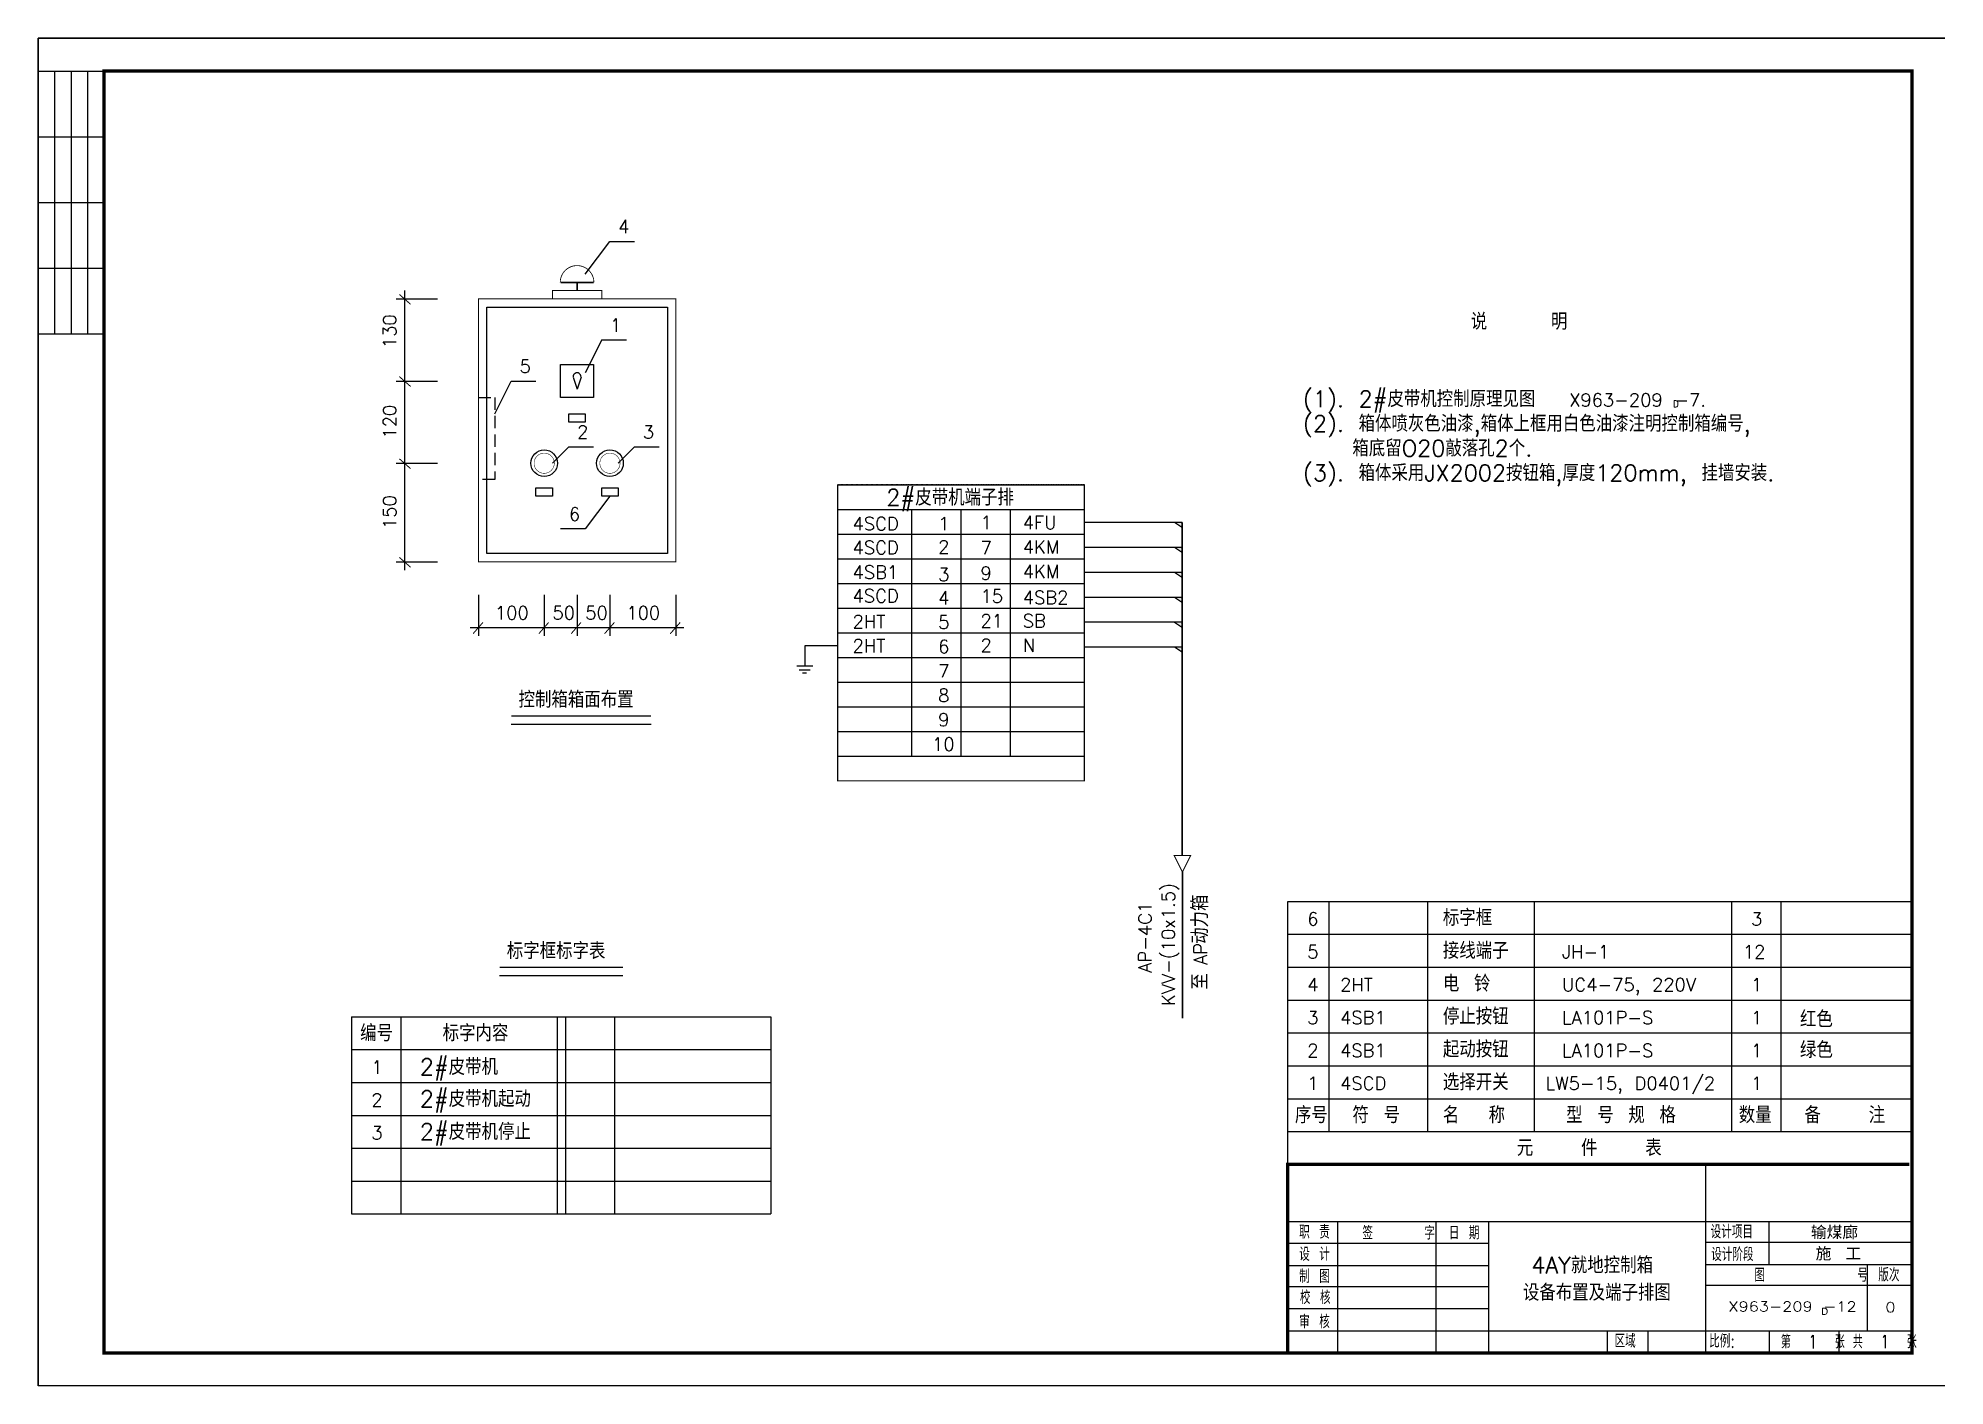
# Model space of a CAD drawing. Extents: x 385 to 3225, y -5 to 1635.
# Drawn here: x 2015 to 2595, y -5 to 405 of the extents above; entities that cross this region are included whole.
import ezdxf

# ---------------------------------------------------------------- set-up
doc = ezdxf.new("R2010")
doc.units = 0
doc.header["$LTSCALE"] = 30
doc.header["$MEASUREMENT"] = 0
doc.linetypes.add('HIDDEN2', pattern=[0.1875, 0.125, -0.0625])
doc.layers.get('0').update_dxf_attribs({"linetype": 'CONTINUOUS'})
doc.layers.add('HZ', color=3, linetype='CONTINUOUS')
doc.layers.add('SY', color=1, linetype='HIDDEN2')
doc.styles.add('HZ', font='txt', dxfattribs={"bigfont": 'hztxt'})

msp = doc.modelspace()

# ---------------------------------------------------------------- texts
at = {"style": 'HZ'}
for s, height, p in [('4', 4, (2191.44, 345.68)), ('1', 4, (2188.94, 315.68)), ('说    明', 5, (2450.79, 316.28)), ('5', 4, (2161.44, 303.18)), ('(1). 2#皮带机控制原理见图', 5, (2399.77, 292.74)), ('X963-209 -7.', 4, (2480.7, 292.91)), ('(2). 箱体喷灰色油漆,箱体上框用白色油漆注明控制箱编号,', 5, (2399.77, 285.24)), ('D', 2, (2512.27, 292.74)), ('2', 4, (2178.94, 283.18)), ('3', 4, (2198.94, 283.18)), ('箱底留O20敲落孔2个.', 5, (2414.77, 277.74)), ('(3). 箱体采用JX2002按钮箱,厚度120mm, 挂墙安装.', 5, (2399.77, 270.24)), ('2#皮带机端子排', 5, (2273.02, 262.78)), ('6', 4, (2176.44, 258.18)), ('4SCD', 4, (2262.74, 255.29)), ('1', 4, (2288.78, 255.29)), ('1', 4, (2301.65, 255.65)), ('4FU', 4, (2314.51, 255.65)), ('4SCD', 4, (2262.74, 248.05)), ('2', 4, (2288.78, 248.19)), ('7', 4, (2301.65, 247.96)), ('4KM', 4, (2314.51, 248.19)), ('4SB1', 4, (2262.74, 240.54)), ('3', 4, (2288.78, 239.84)), ('9', 4, (2301.65, 240.22)), ('4KM', 4, (2314.51, 240.72)), ('100', 4, (2153.94, 228.18)), ('50', 4, (2171.44, 228.18)), ('50', 4, (2181.44, 228.18)), ('100', 4, (2193.94, 228.18)), ('4SCD', 4, (2262.74, 233.33)), ('4', 4, (2288.78, 232.73)), ('15', 4, (2301.65, 233.26)), ('4SB2', 4, (2314.51, 232.84)), ('2HT', 4, (2262.74, 225.49)), ('5', 4, (2288.78, 225.32)), ('21', 4, (2301.65, 225.72)), ('SB', 4, (2314.51, 225.72)), ('2HT', 4, (2262.74, 218.11)), ('6', 4, (2288.78, 217.9)), ('2', 4, (2301.65, 218.26)), ('N', 4, (2314.51, 218.26)), ('7', 4, (2288.78, 210.48)), ('控制箱箱面布置', 5, (2161.13, 201.28)), ('8', 4, (2288.78, 203.07)), ('9', 4, (2288.78, 195.65)), ('10', 4, (2286.93, 188.23)), ('标字框', 5, (2442.3, 134.9)), ('6', 4, (2401.04, 135.04)), ('3', 4, (2536.04, 135.04)), ('标字框标字表', 5, (2157.56, 124.82)), ('5', 4, (2401.04, 125.04)), ('接线端子', 5, (2442.3, 124.9)), ('JH-1', 4, (2478.54, 125.04)), ('12', 4, (2533.54, 125.04)), ('4', 4, (2401.04, 115.04)), ('2HT', 4, (2411.04, 115.04)), ('电 铃', 5, (2442.3, 114.9)), ('UC4-75, 220V', 4, (2478.54, 115.04)), ('1', 4, (2536.04, 115.04)), ('停止按钮', 5, (2442.3, 104.9)), ('编号', 5, (2112.93, 99.82)), ('标字内容', 5, (2138.05, 99.82)), ('3', 4, (2401.04, 105.04)), ('4SB1', 4, (2411.04, 105.04)), ('LA101P-S', 4, (2478.54, 105.04)), ('1', 4, (2536.04, 105.04)), ('红色', 5, (2550.92, 104.08)), ('2', 4, (2401.04, 95.04)), ('4SB1', 4, (2411.04, 95.04)), ('起动按钮', 5, (2442.3, 94.9)), ('LA101P-S', 4, (2478.54, 95.04)), ('1', 4, (2536.04, 95.04)), ('绿色', 5, (2550.92, 94.7)), ('1', 4, (2116.36, 89.96)), ('2#皮带机', 5, (2131.1, 89.57)), ('1', 4, (2401.04, 85.04)), ('4SCD', 4, (2411.04, 85.04)), ('选择开关', 5, (2442.3, 84.9)), ('LW5-15, D0401/2', 4, (2473.54, 85.04)), ('1', 4, (2536.04, 85.04)), ('2', 4, (2116.36, 79.96)), ('2#皮带机起动', 5, (2131.1, 79.82)), ('2#皮带机停止', 5, (2131.1, 69.82)), ('序号', 5, (2397.3, 74.9)), ('符 号', 5, (2414.8, 74.9)), ('名  称', 5, (2442.3, 74.9)), ('型 号 规 格', 5, (2479.8, 74.9)), ('数量', 5, (2532.3, 74.9)), ('备   注', 5, (2552.3, 74.9)), ('3', 4, (2116.36, 69.96)), ('元   件   表', 5, (2464.8, 64.9)), ('4AY就地控制箱', 5, (2469.22, 29.22)), ('设备布置及端子排图', 5, (2466.65, 20.89))]:
    msp.add_text(s, height=height, dxfattribs=at).set_placement(p)
for s, height, p in [('130', 4, (2123.94, 310.68)), ('120', 4, (2123.94, 283.18)), ('150', 4, (2123.94, 255.68)), ('KVV-(10x1.5)', 4, (2360.77, 110.6)), ('AP-4C1', 4, (2353.69, 120.7)), ('至  动力箱', 5, (2370.93, 115.55)), ('AP', 4, (2370.59, 123.1))]:
    msp.add_text(s, height=height, rotation=90, dxfattribs=at).set_placement(p)
at = {"style": 'HZ', "width": 1.2}
for s, height, p in [('输煤廊', 4, (2554.23, 39.63)), ('施 工', 4, (2555.68, 33.16)), ('X963-209 -12', 3, (2529.17, 17.65)), ('D', 2, (2557.37, 16.67)), ('0', 3, (2576.89, 17.43))]:
    msp.add_text(s, height=height, dxfattribs=at).set_placement(p)
at = {"layer": 'HZ', "color": 3, "style": 'HZ'}
for s, height, width, p in [('职 责', 4.034, 0.8, (2398.58, 39.79)), ('签     字', 4.034, 0.8, (2417.81, 39.51)), ('日 期', 4.034, 0.8, (2444.11, 39.56)), ('设计项目', 4.034, 0.8, (2523.74, 39.87)), ('设 计', 4.034, 0.8, (2398.59, 33.04)), ('设计阶段', 4.034, 0.8, (2523.92, 32.99)), ('制 图', 4.034, 0.8, (2398.59, 26.32)), ('图         号', 4.0337, 0.8, (2537.05, 26.68)), ('版次', 4.034, 0.8, (2574.75, 26.77)), ('校 核', 4.034, 0.8, (2398.81, 19.88)), ('审 核', 4.034, 0.8, (2398.59, 12.5)), ('区域', 4.034, 0.8, (2494.5, 6.64)), ('比例:', 4.034, 0.8, (2523.3, 6.63)), ('第  1  张', 4.034, 0.75, (2545.12, 6.41)), ('共  1  张', 4.034, 0.75, (2567, 6.43))]:
    msp.add_text(s, height=height, dxfattribs=dict(at, width=width)).set_placement(p)

# ---------------------------------------------------------------- blocks, each defined once
blk = doc.blocks.new('*X4')
at = {"color": 0}
for p, q in [((257.8125, 176.25), (257.8125, 176.25)), ((258.125, 176.25), (258.125, 176.25)), ((258.28125, 175.9375), (258.28125, 175.9375)), ((258.4375, 176.25), (258.4375, 176.25)), ((258.59375, 175.9375), (258.59375, 175.9375)), ((258.75, 176.25), (258.75, 176.25)), ((258.75, 175.625), (258.75, 175.625)), ((258.90625, 175.9375), (258.90625, 175.9375)), ((259.0625, 176.25), (259.0625, 176.25)), ((259.0625, 175.625), (259.0625, 175.625)), ((259.21875, 175.9375), (259.21875, 175.9375)), ((259.21875, 175.3125), (259.21875, 175.3125)), ((259.375, 176.25), (259.375, 176.25)), ((259.375, 175.625), (259.375, 175.625)), ((259.53125, 175.9375), (259.53125, 175.9375)), ((259.53125, 175.3125), (259.53125, 175.3125)), ((259.6875, 176.25), (259.6875, 176.25)), ((259.6875, 175.625), (259.6875, 175.625)), ((259.6875, 175), (259.6875, 175))]:
    blk.add_line(p, q, dxfattribs=at)

# ---------------------------------------------------------------- linework, layer by layer
for p, q in [((2015, -5), (2015, 405)), ((2015, 405), (2595, 405)), ((2015, 405), (2035, 405)), ((2015, 405), (2015, -5)), ((2595, 405), (2015, 405)), ((2015, 395), (2035, 395)), ((2020, 395), (2020, 315)), ((2025, 395), (2025, 315)), ((2030, 395), (2030, 315)), ((2015, 375), (2035, 375)), ((2015, 355), (2035, 355)), ((2181.44, 333.18), (2188.94, 343.18)), ((2188.94, 343.18), (2196.44, 343.18)), ((2015, 335), (2035, 335)), ((2123.94, 325.68), (2136.44, 325.68)), ((2126.44, 328.18), (2126.44, 243.18)), ((2151.44, 323.18), (2206.44, 323.18)), ((2151.44, 248.18), (2151.44, 323.18)), ((2206.44, 323.18), (2206.44, 248.18)), ((2015, 315), (2035, 315)), ((2186.44, 313.18), (2181.44, 303.18)), ((2186.44, 313.18), (2193.94, 313.18)), ((2173.94, 305.68), (2183.94, 305.68)), ((2173.94, 295.68), (2173.94, 305.68)), ((2177.72, 301.91), (2178.94, 298.18)), ((2180.15, 301.91), (2178.94, 298.18)), ((2183.94, 305.68), (2183.94, 295.68)), ((2123.94, 300.68), (2136.44, 300.68)), ((2153.94, 290.68), (2158.94, 300.68)), ((2158.94, 300.68), (2166.44, 300.68)), ((2183.94, 295.68), (2173.94, 295.68)), ((2176.44, 288.18), (2176.44, 290.68)), ((2176.44, 290.68), (2181.44, 290.68)), ((2181.44, 290.68), (2181.44, 288.18)), ((2181.44, 288.18), (2176.44, 288.18)), ((2171.44, 275.68), (2176.44, 280.68)), ((2176.44, 280.68), (2183.94, 280.68)), ((2191.44, 275.68), (2196.44, 280.68)), ((2196.44, 280.68), (2203.94, 280.68)), ((2123.94, 275.68), (2136.44, 275.68)), ((2166.44, 268.18), (2171.44, 268.18)), ((2166.44, 265.68), (2166.44, 268.18)), ((2171.44, 268.18), (2171.44, 265.68)), ((2186.44, 268.18), (2191.44, 268.18)), ((2186.44, 265.68), (2186.44, 268.18)), ((2191.44, 268.18), (2191.44, 265.68)), ((2171.44, 265.68), (2166.44, 265.68)), ((2188.94, 265.68), (2181.44, 255.68)), ((2191.44, 265.68), (2186.44, 265.68)), ((2258.2, 261.56), (2258.2, 186.56)), ((2310.7, 261.56), (2310.7, 186.56)), ((2333.2, 261.56), (2333.2, 186.56)), ((2181.44, 255.68), (2173.94, 255.68)), ((2333.11, 257.73), (2363.03, 257.73)), ((2360.69, 257.72), (2362.76, 256.3)), ((2258.2, 254.06), (2333.2, 254.06)), ((2333.11, 250.14), (2363.03, 250.14)), ((2360.69, 250.14), (2362.76, 248.71)), ((2123.94, 245.68), (2136.44, 245.68)), ((2206.44, 248.18), (2151.44, 248.18)), ((2258.2, 246.56), (2333.2, 246.56)), ((2258.2, 239.06), (2333.2, 239.06)), ((2333.11, 242.56), (2363.03, 242.56)), ((2360.69, 242.55), (2362.76, 241.12)), ((2148.94, 235.68), (2148.94, 223.18)), ((2168.94, 235.68), (2168.94, 223.18)), ((2178.94, 235.68), (2178.94, 223.18)), ((2188.94, 235.68), (2188.94, 223.18)), ((2208.94, 235.68), (2208.94, 223.18)), ((2333.11, 234.97), (2363.03, 234.97)), ((2360.69, 234.96), (2362.76, 233.54)), ((2258.2, 231.56), (2333.2, 231.56)), ((2333.11, 227.38), (2363.03, 227.38)), ((2360.69, 227.37), (2362.76, 225.95)), ((2146.44, 225.68), (2211.44, 225.68)), ((2258.2, 224.06), (2333.2, 224.06)), ((2258.13, 220.15), (2248.17, 220.15)), ((2248.17, 220.15), (2248.17, 213.93)), ((2258.2, 216.56), (2333.2, 216.56)), ((2333.11, 219.79), (2363.03, 219.79)), ((2360.69, 219.78), (2362.76, 218.36)), ((2246.51, 212.83), (2249.83, 212.83)), ((2247.46, 211.96), (2248.71, 211.96)), ((2258.2, 209.06), (2333.2, 209.06)), ((2258.2, 201.56), (2333.2, 201.56)), ((2158.94, 196.25), (2201.44, 196.25)), ((2258.2, 194.06), (2333.2, 194.06)), ((2395.11, 142.37), (2585.11, 142.37)), ((2407.61, 142.37), (2407.61, 72.37)), ((2437.61, 142.37), (2437.61, 72.37)), ((2470.11, 142.37), (2470.11, 72.37)), ((2530.11, 142.37), (2530.11, 72.37)), ((2545.11, 142.37), (2545.11, 72.37)), ((2395.11, 132.37), (2585.11, 132.37)), ((2395.11, 122.37), (2585.11, 122.37)), ((2155.37, 119.79), (2192.87, 119.79)), ((2395.11, 112.37), (2585.11, 112.37)), ((2110.37, 107.29), (2237.87, 107.29)), ((2110.37, 107.29), (2110.37, 47.29)), ((2125.37, 107.29), (2125.37, 47.29)), ((2172.87, 107.29), (2172.87, 47.29)), ((2175.37, 107.29), (2175.37, 47.29)), ((2190.37, 107.29), (2190.37, 47.29)), ((2237.87, 107.29), (2237.87, 47.29)), ((2395.11, 102.37), (2585.11, 102.37)), ((2110.37, 97.29), (2237.87, 97.29)), ((2110.37, 87.29), (2237.87, 87.29)), ((2395.11, 92.37), (2585.11, 92.37)), ((2395.11, 82.37), (2585.11, 82.37)), ((2110.37, 77.29), (2237.87, 77.29)), ((2395.11, 72.37), (2585.11, 72.37)), ((2110.37, 67.29), (2237.87, 67.29)), ((2110.37, 57.29), (2237.87, 57.29)), ((2110.37, 47.29), (2237.87, 47.29)), ((2395.49, 44.98), (2584.54, 44.98)), ((2595, -5), (2015, -5))]:
    msp.add_line(p, q)
for points, const_width in [([(2035, 5), (2035, 395), (2585, 395), (2585, 5), (2035, 5)], 1), ([(2173.94, 330.68), (2183.94, 330.68)], 0.5), ([(2178.94, 330.68), (2178.94, 328.18)], 0.5), ([(2124.87, 327.04), (2128.3, 324.03)], 0.3), ([(2148.94, 325.68), (2208.94, 325.68), (2208.94, 245.68), (2148.94, 245.68), (2148.94, 325.68)], 0.3), ([(2171.44, 325.68), (2171.44, 328.18), (2186.44, 328.18), (2186.44, 325.68)], 0.3), ([(2124.87, 302.04), (2128.3, 299.03)], 0.3), ([(2124.87, 277.04), (2128.3, 274.03)], 0.3), ([(2258.21, 261.56), (2258.21, 269.06), (2333.21, 269.06), (2333.21, 261.56), (2258.21, 261.56)], 0.4), ([(2280.71, 261.56), (2280.71, 186.56)], 0.4), ([(2295.71, 261.56), (2295.71, 186.56)], 0.4), ([(2363.01, 257.73), (2363.01, 156.35)], 0.5), ([(2124.87, 247.04), (2128.3, 244.03)], 0.3), ([(2150.3, 227.25), (2147.3, 223.82)], 0.3), ([(2170.3, 227.25), (2167.3, 223.82)], 0.3), ([(2180.14, 227.25), (2177.14, 223.82)], 0.3), ([(2190.3, 227.25), (2187.3, 223.82)], 0.3), ([(2210.3, 227.25), (2207.3, 223.82)], 0.3), ([(2245.71, 214.04), (2250.71, 214.04)], 0.4), ([(2158.94, 198.75), (2201.44, 198.75)], 0.4), ([(2258.21, 186.56), (2333.21, 186.56), (2333.21, 179.06), (2258.21, 179.06), (2258.21, 186.56)], 0.4), ([(2360.57, 156.31), (2365.57, 156.31), (2363.07, 151.31), (2360.57, 156.31)], 0.3), ([(2363.07, 151.46), (2363.07, 106.83)], 0.5), ([(2395.11, 62.37), (2395.11, 142.37)], 0.4), ([(2155.37, 122.29), (2192.87, 122.29)], 0.4), ([(2584.16, 62.37), (2395.11, 62.37), (2395.11, 5)], 1)]:
    msp.add_lwpolyline(points, dxfattribs=dict(const_width=const_width))
at = {"const_width": 0.25}
msp.add_lwpolyline([(2184.06, 330.68, 1), (2173.81, 330.68, 1)], format="xyb", dxfattribs=at)
at = {"const_width": 0.15}
for points in [[(2165.86, 275.68, 1), (2172.01, 275.68, 1)], [(2185.86, 275.68, 1), (2192.01, 275.68, 1)]]:
    msp.add_lwpolyline(points, format="xyb", close=True, dxfattribs=at)
for centre in [(2168.94, 275.68), (2188.94, 275.68)]:
    msp.add_circle(centre, 4.06)
for centre, radius, start, end in [((2178.94, 301.96), 1.22, 357.80809, 182.19191), ((2092.05, 305.28), 88.17, 357.80448, 357.80809)]:
    msp.add_arc(centre, radius, start, end)
for p in [(2258.58, 269.06), (2258.96, 269.06), (2259.34, 269.06), (2259.72, 269.06), (2260.1, 269.06), (2260.48, 269.06), (2260.86, 269.06), (2261.24, 269.06), (2261.62, 269.06), (2262, 269.06), (2262.38, 269.06), (2262.76, 269.06), (2263.14, 269.06), (2263.52, 269.06), (2263.9, 269.06), (2264.28, 269.06), (2264.66, 269.06), (2265.04, 269.06), (2265.43, 269.06), (2265.81, 269.06), (2266.19, 269.06), (2266.57, 269.06), (2266.95, 269.06), (2267.33, 269.06), (2267.71, 269.06), (2268.09, 269.06), (2268.47, 269.06), (2268.85, 269.06), (2269.23, 269.06), (2269.61, 269.06), (2269.99, 269.06), (2270.37, 269.06), (2270.75, 269.06), (2271.13, 269.06), (2271.51, 269.06), (2271.89, 269.06), (2272.27, 269.06), (2272.65, 269.06), (2273.03, 269.06), (2273.41, 269.06), (2273.79, 269.06), (2274.17, 269.06), (2274.55, 269.06), (2274.93, 269.06), (2275.31, 269.06), (2275.69, 269.06), (2276.07, 269.06), (2276.45, 269.06), (2276.84, 269.06), (2277.22, 269.06), (2277.6, 269.06), (2277.98, 269.06), (2278.36, 269.06), (2278.74, 269.06), (2279.12, 269.06), (2279.5, 269.06), (2279.88, 269.06), (2280.26, 269.06), (2280.64, 269.06), (2281.02, 269.06), (2281.4, 269.06), (2281.78, 269.06), (2282.16, 269.06), (2282.54, 269.06), (2282.92, 269.06), (2283.3, 269.06), (2283.68, 269.06), (2284.06, 269.06), (2284.44, 269.06), (2284.82, 269.06), (2285.2, 269.06), (2285.58, 269.06), (2285.96, 269.06), (2286.34, 269.06), (2286.72, 269.06), (2287.1, 269.06), (2287.48, 269.06), (2287.86, 269.06), (2288.24, 269.06), (2288.63, 269.06), (2289.01, 269.06), (2289.39, 269.06), (2289.77, 269.06), (2290.15, 269.06), (2290.53, 269.06), (2290.91, 269.06), (2291.29, 269.06), (2291.67, 269.06), (2292.05, 269.06), (2292.43, 269.06), (2292.81, 269.06), (2293.19, 269.06), (2293.57, 269.06), (2293.95, 269.06), (2294.33, 269.06), (2294.71, 269.06), (2295.09, 269.06), (2295.47, 269.06), (2295.85, 269.06), (2296.23, 269.06), (2296.61, 269.06), (2296.99, 269.06), (2297.37, 269.06), (2297.75, 269.06), (2298.13, 269.06), (2298.51, 269.06), (2298.89, 269.06), (2299.27, 269.06), (2299.65, 269.06), (2300.03, 269.06), (2300.42, 269.06), (2300.8, 269.06), (2301.18, 269.06), (2301.56, 269.06), (2301.94, 269.06), (2302.32, 269.06), (2302.7, 269.06), (2303.08, 269.06), (2303.46, 269.06), (2303.84, 269.06), (2304.22, 269.06), (2304.6, 269.06), (2304.98, 269.06), (2305.36, 269.06), (2305.74, 269.06), (2306.12, 269.06), (2306.5, 269.06), (2306.88, 269.06), (2307.26, 269.06), (2307.64, 269.06), (2308.02, 269.06), (2308.4, 269.06), (2308.78, 269.06), (2309.16, 269.06), (2309.54, 269.06), (2309.92, 269.06), (2310.3, 269.06), (2310.68, 269.06), (2311.06, 269.06), (2311.44, 269.06), (2311.82, 269.06), (2312.21, 269.06), (2312.59, 269.06), (2312.97, 269.06), (2313.35, 269.06), (2313.73, 269.06), (2314.11, 269.06), (2314.49, 269.06), (2314.87, 269.06), (2315.25, 269.06), (2315.63, 269.06), (2316.01, 269.06), (2316.39, 269.06), (2316.77, 269.06), (2317.15, 269.06), (2317.53, 269.06), (2317.91, 269.06), (2318.29, 269.06), (2318.67, 269.06), (2319.05, 269.06), (2319.43, 269.06), (2319.81, 269.06), (2320.19, 269.06), (2320.57, 269.06), (2320.95, 269.06), (2321.33, 269.06), (2321.71, 269.06), (2322.09, 269.06), (2322.47, 269.06), (2322.85, 269.06), (2323.23, 269.06), (2323.62, 269.06), (2324, 269.06), (2324.38, 269.06), (2324.76, 269.06), (2325.14, 269.06), (2325.52, 269.06), (2325.9, 269.06), (2326.28, 269.06), (2326.66, 269.06), (2327.04, 269.06), (2327.42, 269.06), (2327.8, 269.06), (2328.18, 269.06), (2328.56, 269.06), (2328.94, 269.06), (2329.32, 269.06), (2329.7, 269.06), (2330.08, 269.06), (2330.46, 269.06), (2330.84, 269.06), (2331.22, 269.06), (2331.6, 269.06), (2331.98, 269.06), (2332.36, 269.06), (2332.74, 269.06), (2333.12, 269.06)]:
    msp.add_point(p)
at = {"layer": 'HZ', "color": 3}
for p, q in [((2522.19, 62.15), (2522.19, 5)), ((2410.24, 44.98), (2410.24, 5)), ((2440.12, 44.98), (2440.12, 6.91)), ((2440.13, 44.98), (2440.13, 5)), ((2456.23, 44.98), (2456.23, 5)), ((2541.58, 31.92), (2541.58, 44.98)), ((2456.23, 38.26), (2395.11, 38.26)), ((2585.13, 38.63), (2522.19, 38.63)), ((2456.23, 31.54), (2395.11, 31.54)), ((2522.19, 31.92), (2585.13, 31.92)), ((2571.42, 11.76), (2571.42, 31.92)), ((2395.11, 25.2), (2456.23, 25.2)), ((2585.13, 25.57), (2522.19, 25.57)), ((2456.23, 18.48), (2395.11, 18.48)), ((2395.11, 11.76), (2585.13, 11.76)), ((2492.34, 5), (2492.34, 11.76)), ((2504.65, 11.76), (2504.65, 5)), ((2541.58, 11.76), (2541.58, 5)), ((2562.85, 5), (2562.85, 11.76))]:
    msp.add_line(p, q, dxfattribs=at)
at = {"layer": 'SY'}
for p, q in [((2148.94, 295.68), (2153.94, 295.68)), ((2153.94, 295.68), (2153.94, 270.68)), ((2153.94, 270.68), (2148.94, 270.68))]:
    msp.add_line(p, q, dxfattribs=at)

# ---------------------------------------------------------------- block references
for p in [(2103.21, 81.31), (2103.21, 73.72), (2103.21, 66.14), (2103.21, 58.55), (2103.21, 50.96), (2103.21, 43.37)]:
    msp.add_blockref('*X4', p)

msp.set_redraw_order([(e.dxf.handle, doc.entitydb.next_handle()) for e in msp.query("TEXT MTEXT ATTDEF DIMENSION ARC_DIMENSION")])  # texts and dimensions are drawn at this point

doc.saveas('drawing.dxf')
